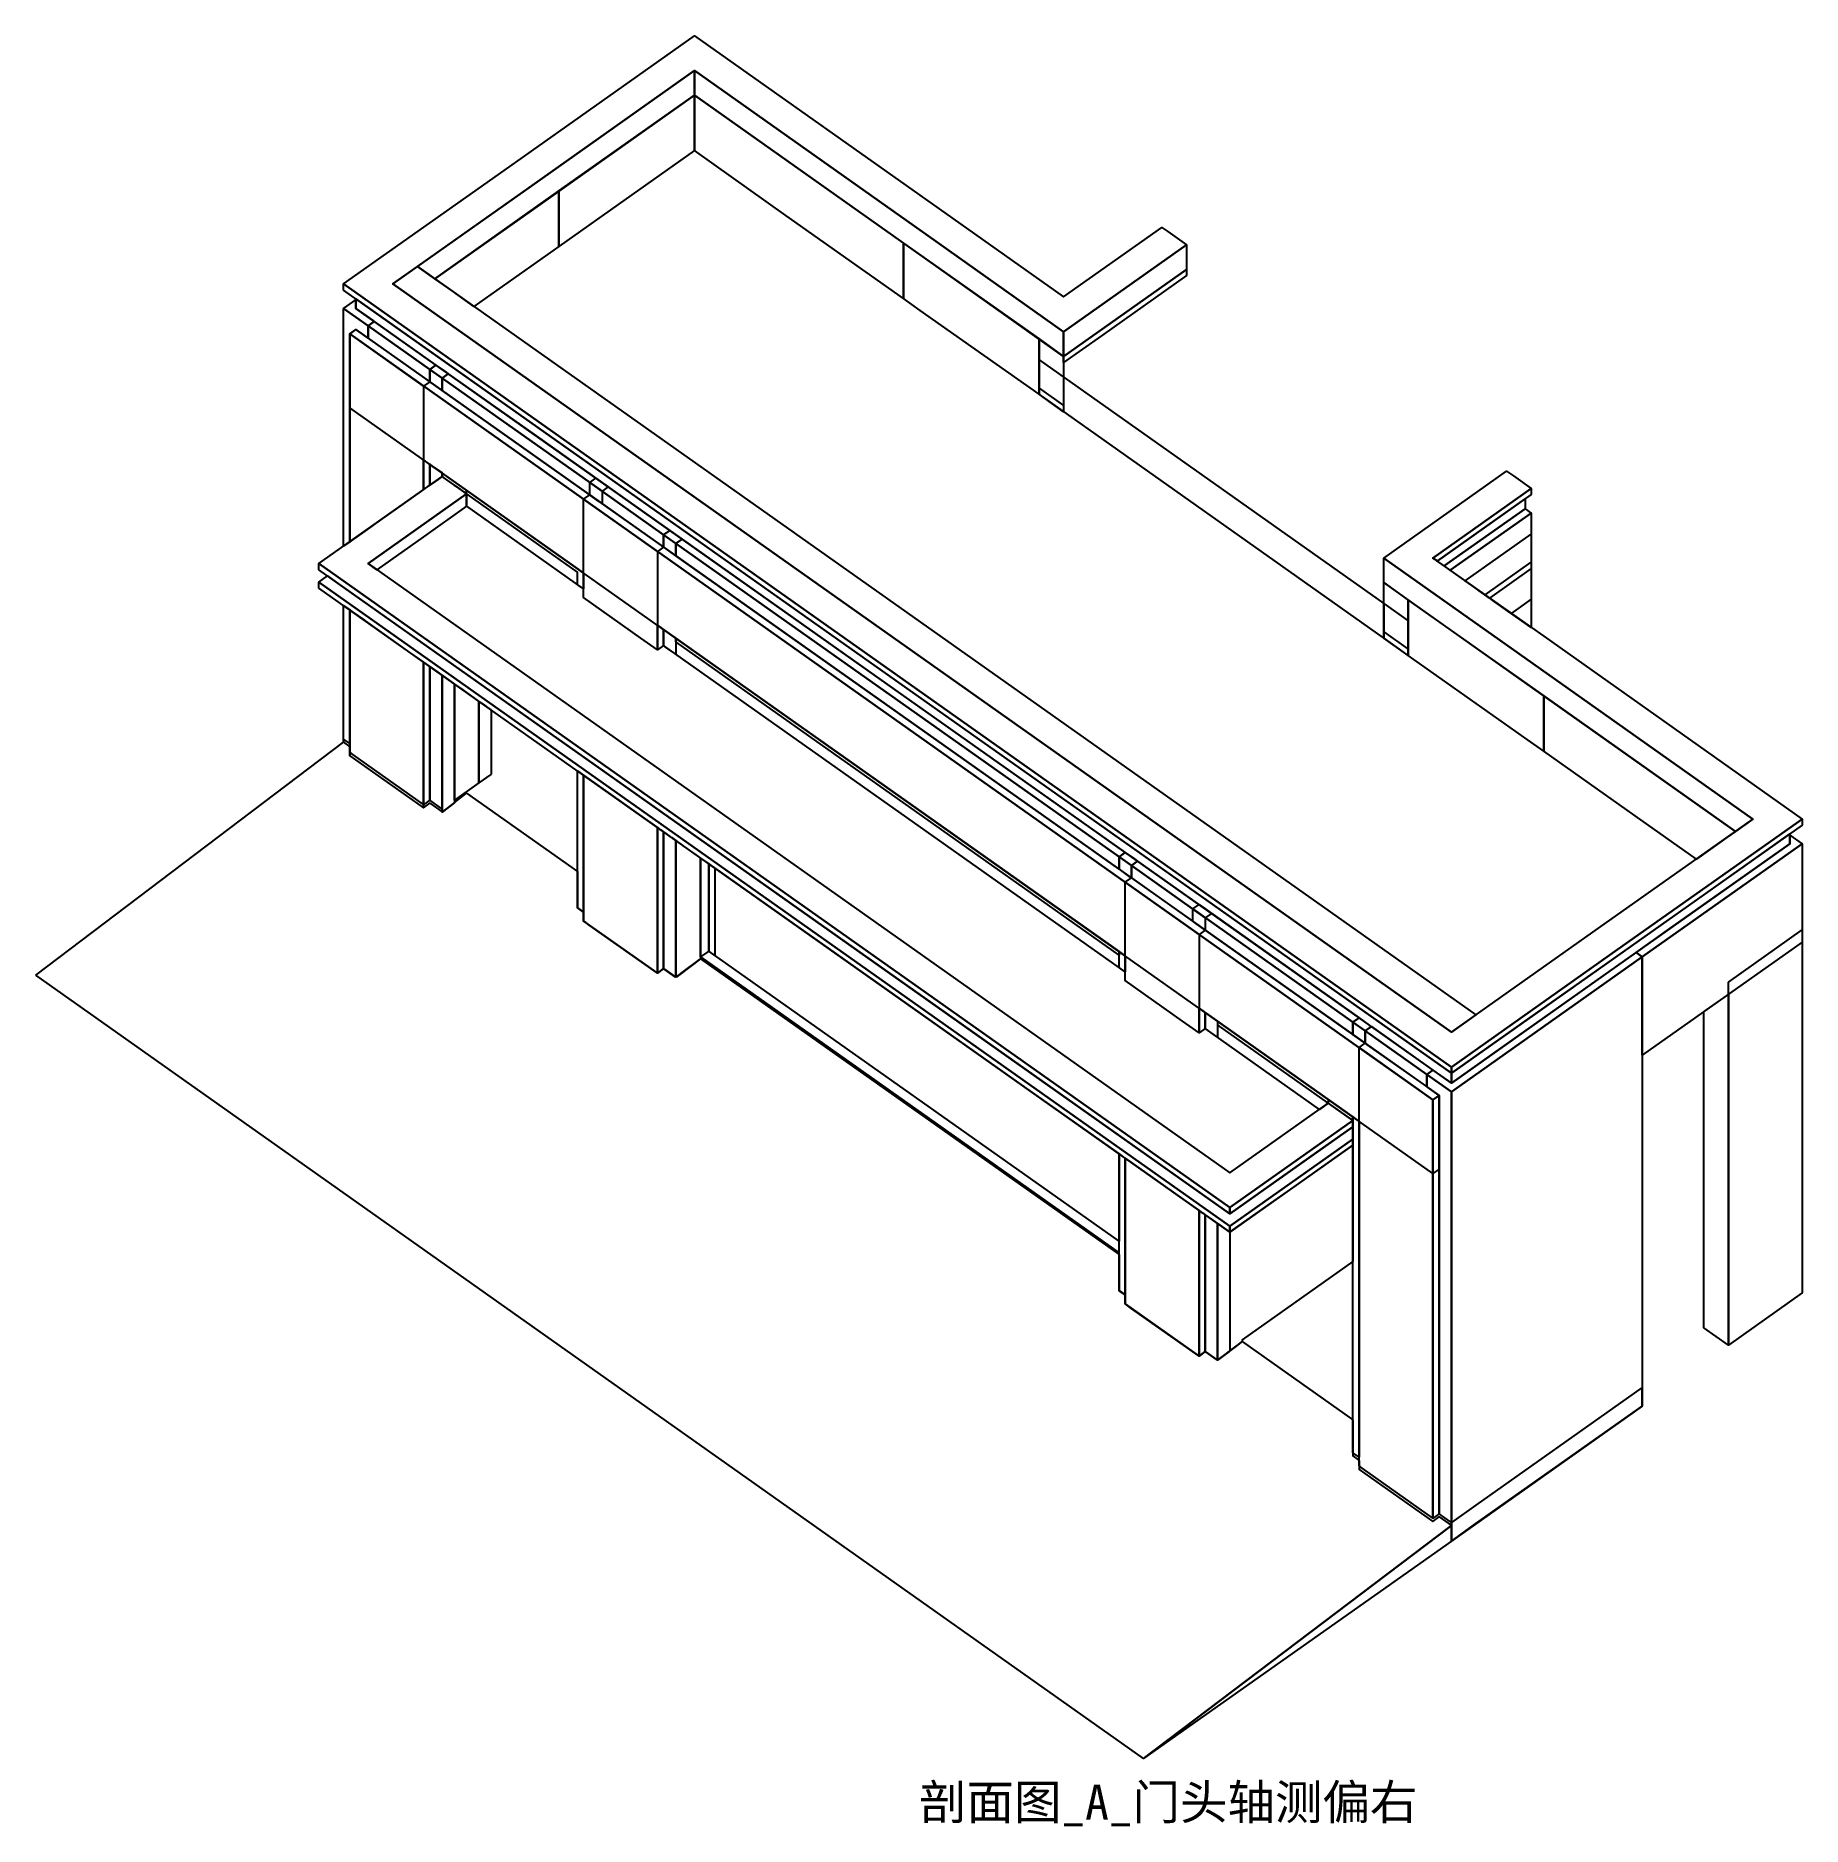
# Model space of a CAD drawing. Extents: x -38785 to -28638, y 2581 to 12867.
import ezdxf

# ---------------------------------------------------------------- set-up
doc = ezdxf.new("R2010")
doc.units = 0
doc.header["$LTSCALE"] = 1000
doc.header["$MEASUREMENT"] = 0
doc.layers.get('DEFPOINTS').update_dxf_attribs({"color": 8, "linetype": 'CONTINUOUS'})
doc.layers.add('AE-FLOR', color=151, linetype='CONTINUOUS')
doc.styles.get("Standard").update_dxf_attribs({"font": 'Stfangso_1.ttf', "width": 0.7})

msp = doc.modelspace()

# ---------------------------------------------------------------- texts
at = {"layer": 'DEFPOINTS'}
msp.add_text('剖面图_A_门头轴测偏右', height=200, dxfattribs=at).set_placement((-33711.3157, 2619.6316))

# ---------------------------------------------------------------- linework, layer by layer
at = {"layer": 'AE-FLOR', "linetype": 'Continuous'}
for points in [[(-37017.04, 11441.9928), (-36062.4458, 12116.9928), (-35001.7857, 12866.9928), (-33516.8614, 11816.9928), (-32880.4653, 11366.9928), (-32315.487, 11766.4928), (-32282.7425, 11743.3389), (-32174.0656, 11666.4928), (-32880.4653, 11166.9928), (-33658.2828, 11716.9928), (-35001.7857, 12666.9928), (-35921.0245, 12016.9928), (-36734.1973, 11441.9928), (-30653.079, 7141.9928), (-29839.9062, 7716.9928), (-28920.6673, 8366.9928), (-30264.1702, 9316.9928), (-31041.9877, 9866.9928), (-30335.588, 10366.4928), (-30296.89, 10339.1291), (-30194.1667, 10266.4928), (-30759.145, 9866.9928), (-30122.7489, 9416.9928), (-28637.8246, 8366.9928), (-29698.4848, 7616.9928), (-30653.079, 6941.9928)], [(-37017.04, 11441.9928), (-36062.4458, 12116.9928), (-35001.7857, 12866.9928), (-33516.8614, 11816.9928), (-32880.4653, 11366.9928), (-32315.487, 11766.4928), (-32282.7425, 11743.3389), (-32174.0656, 11666.4928), (-32880.4653, 11166.9928), (-33658.2828, 11716.9928), (-35001.7857, 12666.9928), (-35921.0245, 12016.9928), (-36734.1973, 11441.9928), (-30653.079, 7141.9928), (-29839.9062, 7716.9928), (-28920.6673, 8366.9928), (-30264.1702, 9316.9928), (-31041.9877, 9866.9928), (-30335.588, 10366.4928), (-30296.89, 10339.1291), (-30194.1667, 10266.4928), (-30759.145, 9866.9928), (-30122.7489, 9416.9928), (-28637.8246, 8366.9928), (-29698.4848, 7616.9928), (-30653.079, 6941.9928)], [(-37017.04, 11441.9928), (-36062.4458, 12116.9928), (-35001.7857, 12866.9928), (-33516.8614, 11816.9928), (-32880.4653, 11366.9928), (-32315.487, 11766.4928), (-32282.7425, 11743.3389), (-32174.0656, 11666.4928), (-32880.4653, 11166.9928), (-33658.2828, 11716.9928), (-35001.7857, 12666.9928), (-35921.0245, 12016.9928), (-36734.1973, 11441.9928), (-30653.079, 7141.9928), (-29839.9062, 7716.9928), (-28920.6673, 8366.9928), (-30264.1702, 9316.9928), (-31041.9877, 9866.9928), (-30335.588, 10366.4928), (-30296.89, 10339.1291), (-30194.1667, 10266.4928), (-30759.145, 9866.9928), (-30122.7489, 9416.9928), (-28637.8246, 8366.9928), (-29698.4848, 7616.9928), (-30653.079, 6941.9928)], [(-37017.04, 11441.9928), (-36062.4458, 12116.9928), (-35001.7857, 12866.9928), (-33516.8614, 11816.9928), (-32880.4653, 11366.9928), (-32315.487, 11766.4928), (-32282.7425, 11743.3389), (-32174.0656, 11666.4928), (-32880.4653, 11166.9928), (-33658.2828, 11716.9928), (-35001.7857, 12666.9928), (-35921.0245, 12016.9928), (-36734.1973, 11441.9928), (-30653.079, 7141.9928), (-29839.9062, 7716.9928), (-28920.6673, 8366.9928), (-30264.1702, 9316.9928), (-31041.9877, 9866.9928), (-30335.588, 10366.4928), (-30296.89, 10339.1291), (-30194.1667, 10266.4928), (-30759.145, 9866.9928), (-30122.7489, 9416.9928), (-28637.8246, 8366.9928), (-29698.4848, 7616.9928), (-30653.079, 6941.9928)], [(-37017.04, 11441.9928), (-36062.4458, 12116.9928), (-35001.7857, 12866.9928), (-33516.8614, 11816.9928), (-32880.4653, 11366.9928), (-32315.487, 11766.4928), (-32282.7425, 11743.3389), (-32174.0656, 11666.4928), (-32880.4653, 11166.9928), (-33658.2828, 11716.9928), (-35001.7857, 12666.9928), (-35921.0245, 12016.9928), (-36734.1973, 11441.9928), (-30653.079, 7141.9928), (-29839.9062, 7716.9928), (-28920.6673, 8366.9928), (-30264.1702, 9316.9928), (-31041.9877, 9866.9928), (-30335.588, 10366.4928), (-30296.89, 10339.1291), (-30194.1667, 10266.4928), (-30759.145, 9866.9928), (-30122.7489, 9416.9928), (-28637.8246, 8366.9928), (-29698.4848, 7616.9928), (-30653.079, 6941.9928)], [(-36519.2136, 11489.9763), (-36592.7759, 11541.9928), (-35921.0245, 12016.9928), (-35001.7857, 12666.9928), (-35001.7857, 12525.5714), (-35921.0245, 11875.5714), (-36492.7759, 11471.2821)], [(-36519.2136, 11489.9763), (-36592.7759, 11541.9928), (-35921.0245, 12016.9928), (-35001.7857, 12666.9928), (-35001.7857, 12525.5714), (-35921.0245, 11875.5714), (-36492.7759, 11471.2821)], [(-36519.2136, 11489.9763), (-36592.7759, 11541.9928), (-35921.0245, 12016.9928), (-35001.7857, 12666.9928), (-35001.7857, 12525.5714), (-35921.0245, 11875.5714), (-36492.7759, 11471.2821)], [(-36519.2136, 11489.9763), (-36592.7759, 11541.9928), (-35921.0245, 12016.9928), (-35001.7857, 12666.9928), (-35001.7857, 12525.5714), (-35921.0245, 11875.5714), (-36492.7759, 11471.2821)], [(-36519.2136, 11489.9763), (-36592.7759, 11541.9928), (-35921.0245, 12016.9928), (-35001.7857, 12666.9928), (-35001.7857, 12525.5714), (-35921.0245, 11875.5714), (-36492.7759, 11471.2821)], [(-33658.2828, 11575.5714), (-35001.7857, 12525.5714), (-35001.7857, 12666.9928), (-33658.2828, 11716.9928), (-32880.4653, 11166.9928), (-32880.4653, 11025.5714)], [(-33658.2828, 11575.5714), (-35001.7857, 12525.5714), (-35001.7857, 12666.9928), (-33658.2828, 11716.9928), (-32880.4653, 11166.9928), (-32880.4653, 11025.5714)], [(-33658.2828, 11575.5714), (-35001.7857, 12525.5714), (-35001.7857, 12666.9928), (-33658.2828, 11716.9928), (-32880.4653, 11166.9928), (-32880.4653, 11025.5714)], [(-33658.2828, 11575.5714), (-35001.7857, 12525.5714), (-35001.7857, 12666.9928), (-33658.2828, 11716.9928), (-32880.4653, 11166.9928), (-32880.4653, 11025.5714)], [(-33658.2828, 11575.5714), (-35001.7857, 12525.5714), (-35001.7857, 12666.9928), (-33658.2828, 11716.9928), (-32880.4653, 11166.9928), (-32880.4653, 11025.5714)], [(-35779.6014, 11975.5726), (-35001.7857, 12525.5714), (-35001.7854, 12525.5712), (-35779.6029, 11975.5712)], [(-35779.6029, 11975.5712), (-35001.7854, 12525.5712), (-35001.7854, 12207.3802), (-35439.298, 11898.0121), (-35779.6029, 11657.3802)], [(-35779.6029, 11975.5712), (-35001.7854, 12525.5712), (-35001.7854, 12207.3802), (-35439.298, 11898.0121), (-35779.6029, 11657.3802)], [(-35779.6029, 11975.5712), (-35001.7854, 12525.5712), (-35001.7854, 12207.3802), (-35439.298, 11898.0121), (-35779.6029, 11657.3802)], [(-35779.6029, 11975.5712), (-35001.7854, 12525.5712), (-35001.7854, 12207.3802), (-35439.298, 11898.0121), (-35779.6029, 11657.3802)], [(-35779.6029, 11975.5712), (-35001.7854, 12525.5712), (-35001.7854, 12207.3802), (-35439.298, 11898.0121), (-35779.6029, 11657.3802)], [(-34475.8597, 11835.4946), (-35001.7854, 12207.3802), (-35001.7854, 12525.5712), (-33799.7039, 11675.5712), (-33799.7039, 11357.3802)], [(-34475.8597, 11835.4946), (-35001.7854, 12207.3802), (-35001.7854, 12525.5712), (-33799.7039, 11675.5712), (-33799.7039, 11357.3802)], [(-34475.8597, 11835.4946), (-35001.7854, 12207.3802), (-35001.7854, 12525.5712), (-33799.7039, 11675.5712), (-33799.7039, 11357.3802)], [(-34475.8597, 11835.4946), (-35001.7854, 12207.3802), (-35001.7854, 12525.5712), (-33799.7039, 11675.5712), (-33799.7039, 11357.3802)], [(-34475.8597, 11835.4946), (-35001.7854, 12207.3802), (-35001.7854, 12525.5712), (-33799.7039, 11675.5712), (-33799.7039, 11357.3802)], [(-36492.7759, 11471.2821), (-35779.6031, 11975.5714), (-35779.6029, 11975.5712), (-36492.7757, 11471.2819)], [(-36393.8828, 11401.3541), (-36492.7757, 11471.2819), (-35779.6029, 11975.5712), (-35779.6029, 11657.3802), (-36267.7807, 11312.1864)], [(-33703.8107, 11289.5735), (-33799.7039, 11357.3802), (-33799.7039, 11675.5712), (-33021.8864, 11125.5712), (-33021.8864, 10807.3802)], [(-32880.4653, 11166.9928), (-32174.0656, 11666.4928), (-32174.0656, 11525.0714), (-32880.4653, 11025.5714)], [(-32880.4653, 11166.9928), (-32174.0656, 11666.4928), (-32174.0656, 11525.0714), (-32880.4653, 11025.5714)], [(-32880.4653, 11166.9928), (-32174.0656, 11666.4928), (-32174.0656, 11525.0714), (-32880.4653, 11025.5714)], [(-32880.4653, 11166.9928), (-32174.0656, 11666.4928), (-32174.0656, 11525.0714), (-32880.4653, 11025.5714)], [(-32880.4653, 11166.9928), (-32174.0656, 11666.4928), (-32174.0656, 11525.0714), (-32880.4653, 11025.5714)], [(-36734.1974, 11441.9929), (-36592.7761, 11541.9929), (-30511.6577, 7241.9929), (-30653.0791, 7141.9929)], [(-36734.1974, 11441.9929), (-36592.7761, 11541.9929), (-30511.6577, 7241.9929), (-30653.0791, 7141.9929)], [(-36734.1974, 11441.9929), (-36592.7761, 11541.9929), (-30511.6577, 7241.9929), (-30653.0791, 7141.9929)], [(-36734.1974, 11441.9929), (-36592.7761, 11541.9929), (-30511.6577, 7241.9929), (-30653.0791, 7141.9929)], [(-36734.1974, 11441.9929), (-36592.7761, 11541.9929), (-30511.6577, 7241.9929), (-30653.0791, 7141.9929)], [(-32880.4645, 11025.572), (-32174.0656, 11525.0714), (-32174.0655, 11525.0713), (-32880.4652, 11025.5713)], [(-32880.4652, 11025.5713), (-32174.0655, 11525.0713), (-32174.0655, 11489.723), (-32662.5877, 11144.2857), (-32880.4652, 10990.223)], [(-37017.04, 11406.6374), (-37017.04, 11441.9928), (-30653.079, 6941.9928), (-30653.079, 6906.6374)], [(-37017.04, 11406.6374), (-37017.04, 11441.9928), (-30653.079, 6941.9928), (-30653.079, 6906.6374)], [(-37017.04, 11406.6374), (-37017.04, 11441.9928), (-30653.079, 6941.9928), (-30653.079, 6906.6374)], [(-37017.04, 11406.6374), (-37017.04, 11441.9928), (-30653.079, 6941.9928), (-30653.079, 6906.6374)], [(-37017.04, 11406.6374), (-37017.04, 11441.9928), (-30653.079, 6941.9928), (-30653.079, 6906.6374)], [(-37017.0397, 11300.5712), (-36946.3293, 11350.571), (-36946.3293, 11300.5714), (-36844.825, 11228.797), (-36840.263, 11225.5712), (-36875.6184, 11200.5712)], [(-36946.3293, 11300.5714), (-36946.3293, 11356.6374), (-33619.7456, 9004.3875), (-30653.079, 6906.6374), (-30653.079, 6850.5714)], [(-36946.3293, 11300.5714), (-36946.3293, 11356.6374), (-33619.7456, 9004.3875), (-30653.079, 6906.6374), (-30653.079, 6850.5714)], [(-36946.3293, 11300.5714), (-36946.3293, 11356.6374), (-33619.7456, 9004.3875), (-30653.079, 6906.6374), (-30653.079, 6850.5714)], [(-36946.3293, 11300.5714), (-36946.3293, 11356.6374), (-33619.7456, 9004.3875), (-30653.079, 6906.6374), (-30653.079, 6850.5714)], [(-36946.3293, 11300.5714), (-36946.3293, 11356.6374), (-33619.7456, 9004.3875), (-30653.079, 6906.6374), (-30653.079, 6850.5714)], [(-37017.0397, 11300.5712), (-36875.6184, 11200.5712), (-36875.6184, 11129.8605), (-36875.7844, 11129.978), (-36946.3292, 11179.8607), (-36981.6846, 11154.8607), (-36981.6846, 9959.8859), (-37017.0396, 9934.8862), (-37017.0397, 9934.8861)], [(-36875.6185, 11200.5713), (-36840.2631, 11225.5713), (-36486.7098, 10975.5713), (-36522.0652, 10950.5713)], [(-36981.6846, 11154.8607), (-36946.3292, 11179.8607), (-30723.7894, 6779.8606), (-30759.1448, 6754.8606)], [(-36981.6846, 11154.8607), (-36946.3292, 11179.8607), (-36522.0652, 10879.8607), (-36557.4205, 10854.8607)], [(-36981.6846, 11154.8607), (-36946.3292, 11179.8607), (-30723.7894, 6779.8606), (-30759.1448, 6754.8606)], [(-36981.6846, 11154.8607), (-36946.3292, 11179.8607), (-36522.0652, 10879.8607), (-36557.4205, 10854.8607)], [(-36981.6846, 11154.8607), (-36946.3292, 11179.8607), (-30723.7894, 6779.8606), (-30759.1448, 6754.8606)], [(-36981.6846, 11154.8607), (-36946.3292, 11179.8607), (-36522.0652, 10879.8607), (-36557.4205, 10854.8607)], [(-36981.6846, 11154.8607), (-36946.3292, 11179.8607), (-30723.7894, 6779.8606), (-30759.1448, 6754.8606)], [(-36981.6846, 11154.8607), (-36946.3292, 11179.8607), (-36522.0652, 10879.8607), (-36557.4205, 10854.8607)], [(-36981.6846, 11154.8607), (-36946.3292, 11179.8607), (-30723.7894, 6779.8606), (-30759.1448, 6754.8606)], [(-36981.6846, 11154.8607), (-36946.3292, 11179.8607), (-36522.0652, 10879.8607), (-36557.4205, 10854.8607)], [(-36981.6846, 10730.5966), (-36981.6846, 11154.8607), (-30759.1448, 6754.8606), (-30759.1448, 6330.5965)], [(-36981.6846, 11154.8607), (-36557.4205, 10854.8607), (-36557.4205, 10259.8859), (-36689.5651, 10166.4456), (-36792.5372, 10093.6333), (-36895.2083, 10021.0338), (-36972.8666, 9966.1211), (-36981.6844, 9959.886), (-36981.6846, 9959.8859)], [(-36981.6846, 10730.5966), (-36981.6846, 11154.8607), (-30759.1448, 6754.8606), (-30759.1448, 6330.5965)], [(-36981.6846, 11154.8607), (-36557.4205, 10854.8607), (-36557.4205, 10259.8859), (-36689.5651, 10166.4456), (-36792.5372, 10093.6333), (-36895.2083, 10021.0338), (-36972.8666, 9966.1211), (-36981.6844, 9959.886), (-36981.6846, 9959.8859)], [(-36981.6846, 10730.5966), (-36981.6846, 11154.8607), (-30759.1448, 6754.8606), (-30759.1448, 6330.5965)], [(-36981.6846, 11154.8607), (-36557.4205, 10854.8607), (-36557.4205, 10259.8859), (-36689.5651, 10166.4456), (-36792.5372, 10093.6333), (-36895.2083, 10021.0338), (-36972.8666, 9966.1211), (-36981.6844, 9959.886), (-36981.6846, 9959.8859)], [(-36981.6846, 10730.5966), (-36981.6846, 11154.8607), (-30759.1448, 6754.8606), (-30759.1448, 6330.5965)], [(-36981.6846, 11154.8607), (-36557.4205, 10854.8607), (-36557.4205, 10259.8859), (-36689.5651, 10166.4456), (-36792.5372, 10093.6333), (-36895.2083, 10021.0338), (-36972.8666, 9966.1211), (-36981.6844, 9959.886), (-36981.6846, 9959.8859)], [(-36981.6846, 10730.5966), (-36981.6846, 11154.8607), (-30759.1448, 6754.8606), (-30759.1448, 6330.5965)], [(-36981.6846, 11154.8607), (-36557.4205, 10854.8607), (-36557.4205, 10259.8859), (-36689.5651, 10166.4456), (-36792.5372, 10093.6333), (-36895.2083, 10021.0338), (-36972.8666, 9966.1211), (-36981.6844, 9959.886), (-36981.6846, 9959.8859)], [(-36531.7515, 10886.71), (-36863.7788, 11121.4887), (-36875.6185, 11129.8606), (-36875.6185, 11200.5713), (-36522.0652, 10950.5713), (-36522.0652, 10879.8607)], [(-32930.9748, 10743.096), (-33021.8865, 10807.3803), (-33021.8865, 11125.5713), (-32880.4652, 11025.5713), (-32880.4652, 10707.3803)], [(-36522.0652, 10950.5713), (-36486.7098, 10975.5713), (-36427.7842, 10933.9047), (-36415.9991, 10925.5713), (-36451.3545, 10900.5713)], [(-36516.0871, 10875.6335), (-36520.1279, 10878.4908), (-36522.0652, 10879.8607), (-36522.0652, 10950.5713), (-36451.3545, 10900.5713), (-36451.3545, 10829.8607)], [(-36451.3545, 10900.5713), (-36415.9991, 10925.5713), (-35956.3797, 10600.5713), (-35496.7603, 10275.5713), (-35532.1156, 10250.5713)], [(-31042.0583, 9407.4303), (-33021.8865, 10807.3803), (-33021.8865, 11005.3632), (-31041.9876, 9605.3632), (-31041.9876, 9407.3803)], [(-35547.278, 10190.582), (-35549.7933, 10192.3606), (-35646.9321, 10261.0481), (-36451.2661, 10829.7982), (-36451.2946, 10829.8183), (-36451.3351, 10829.847), (-36451.3545, 10829.8607), (-36451.3545, 10900.5713), (-35532.1156, 10250.5713), (-35532.1156, 10179.8606)], [(-33019.7113, 10805.8422), (-33021.8865, 10807.3803), (-33021.8865, 10842.7286), (-32880.4652, 10742.7286), (-32880.4652, 10707.3803)], [(-36557.4205, 10430.5966), (-36545.6222, 10422.2539), (-36528.6145, 10410.2277), (-36522.0652, 10405.5966), (-36522.0652, 10284.8859), (-36530.4451, 10278.9604), (-36541.501, 10271.1427), (-36557.4205, 10259.8859)], [(-36557.4205, 10430.5966), (-36545.6222, 10422.2539), (-36528.6145, 10410.2277), (-36522.0652, 10405.5966), (-36522.0652, 10284.8859), (-36530.4451, 10278.9604), (-36541.501, 10271.1427), (-36557.4205, 10259.8859)], [(-36557.4205, 10430.5966), (-36545.6222, 10422.2539), (-36528.6145, 10410.2277), (-36522.0652, 10405.5966), (-36522.0652, 10284.8859), (-36530.4451, 10278.9604), (-36541.501, 10271.1427), (-36557.4205, 10259.8859)], [(-36557.4205, 10430.5966), (-36545.6222, 10422.2539), (-36528.6145, 10410.2277), (-36522.0652, 10405.5966), (-36522.0652, 10284.8859), (-36530.4451, 10278.9604), (-36541.501, 10271.1427), (-36557.4205, 10259.8859)], [(-36557.4205, 10430.5966), (-36545.6222, 10422.2539), (-36528.6145, 10410.2277), (-36522.0652, 10405.5966), (-36522.0652, 10284.8859), (-36530.4451, 10278.9604), (-36541.501, 10271.1427), (-36557.4205, 10259.8859)], [(-36522.0652, 10405.5966), (-36507.1343, 10395.0389), (-36475.9914, 10373.0176), (-36451.3545, 10355.5966), (-36451.3545, 10334.8859), (-36471.7964, 10320.4313), (-36504.5075, 10297.3011), (-36522.0652, 10284.8859)], [(-37158.4618, 9834.8856), (-36451.3545, 10334.8859), (-36444.2835, 10329.886), (-36380.6438, 10284.8859), (-36372.7871, 10279.3304), (-36309.9331, 10234.8859), (-36875.6191, 9834.8856), (-31925.8704, 6334.8862), (-31360.1855, 6734.8858), (-31353.1144, 6729.8858), (-31289.4748, 6684.8858), (-31283.0466, 6680.3403), (-31218.7642, 6634.8858), (-31925.8715, 6134.8855)], [(-37158.4618, 9834.8856), (-36451.3545, 10334.8859), (-36444.2835, 10329.886), (-36380.6438, 10284.8859), (-36372.7871, 10279.3304), (-36309.9331, 10234.8859), (-36875.6191, 9834.8856), (-31925.8704, 6334.8862), (-31360.1855, 6734.8858), (-31353.1144, 6729.8858), (-31289.4748, 6684.8858), (-31283.0466, 6680.3403), (-31218.7642, 6634.8858), (-31925.8715, 6134.8855)], [(-37158.4618, 9834.8856), (-36451.3545, 10334.8859), (-36444.2835, 10329.886), (-36380.6438, 10284.8859), (-36372.7871, 10279.3304), (-36309.9331, 10234.8859), (-36875.6191, 9834.8856), (-31925.8704, 6334.8862), (-31360.1855, 6734.8858), (-31353.1144, 6729.8858), (-31289.4748, 6684.8858), (-31283.0466, 6680.3403), (-31218.7642, 6634.8858), (-31925.8715, 6134.8855)], [(-37158.4618, 9834.8856), (-36451.3545, 10334.8859), (-36444.2835, 10329.886), (-36380.6438, 10284.8859), (-36372.7871, 10279.3304), (-36309.9331, 10234.8859), (-36875.6191, 9834.8856), (-31925.8704, 6334.8862), (-31360.1855, 6734.8858), (-31353.1144, 6729.8858), (-31289.4748, 6684.8858), (-31283.0466, 6680.3403), (-31218.7642, 6634.8858), (-31925.8715, 6134.8855)], [(-37158.4618, 9834.8856), (-36451.3545, 10334.8859), (-36444.2835, 10329.886), (-36380.6438, 10284.8859), (-36372.7871, 10279.3304), (-36309.9331, 10234.8859), (-36875.6191, 9834.8856), (-31925.8704, 6334.8862), (-31360.1855, 6734.8858), (-31353.1144, 6729.8858), (-31289.4748, 6684.8858), (-31283.0466, 6680.3403), (-31218.7642, 6634.8858), (-31925.8715, 6134.8855)], [(-35668.5754, 9710.6739), (-35673.537, 9714.1823), (-35673.537, 9784.8859), (-36450.6474, 10334.3859), (-36450.8757, 10334.5473), (-36451.1995, 10334.7763), (-36451.3545, 10334.8859), (-36451.3545, 10355.5966), (-36451.2052, 10355.491), (-36450.8932, 10355.2704), (-36450.6733, 10355.1149), (-36417.0184, 10331.3173), (-35668.3594, 9801.9354), (-35648.9736, 9788.2276), (-35638.1817, 9780.5966), (-35638.1817, 9689.1823)], [(-35602.8263, 10300.5713), (-35567.4709, 10325.5713), (-35143.2069, 10025.5713), (-35178.5623, 10000.5713)], [(-35190.1859, 9938.0798), (-35567.309, 10204.7461), (-35602.8263, 10229.8606), (-35602.8263, 10300.5713), (-35178.5623, 10000.5713), (-35178.5623, 9929.8607)], [(-36875.6191, 9834.8856), (-36309.9332, 10234.8859), (-36309.9332, 10164.1824), (-36557.3892, 9989.2044), (-36825.624, 9799.5337)], [(-36875.6191, 9834.8856), (-36309.9332, 10234.8859), (-36309.9332, 10164.1824), (-36557.3892, 9989.2044), (-36825.624, 9799.5337)], [(-36875.6191, 9834.8856), (-36309.9332, 10234.8859), (-36309.9332, 10164.1824), (-36557.3892, 9989.2044), (-36825.624, 9799.5337)], [(-36875.6191, 9834.8856), (-36309.9332, 10234.8859), (-36309.9332, 10164.1824), (-36557.3892, 9989.2044), (-36825.624, 9799.5337)], [(-36875.6191, 9834.8856), (-36309.9332, 10234.8859), (-36309.9332, 10164.1824), (-36557.3892, 9989.2044), (-36825.624, 9799.5337)], [(-36309.6857, 10164.0074), (-36309.9331, 10164.1825), (-36309.9332, 10255.5966), (-36309.8457, 10255.5348), (-35638.1817, 9780.5966), (-35638.1817, 9689.1826)], [(-36309.6857, 10164.0074), (-36309.9331, 10164.1825), (-36309.9332, 10255.5966), (-36309.8457, 10255.5348), (-35638.1817, 9780.5966), (-35638.1817, 9689.1826)], [(-36309.6857, 10164.0074), (-36309.9331, 10164.1825), (-36309.9332, 10255.5966), (-36309.8457, 10255.5348), (-35638.1817, 9780.5966), (-35638.1817, 9689.1826)], [(-36309.6857, 10164.0074), (-36309.9331, 10164.1825), (-36309.9332, 10255.5966), (-36309.8457, 10255.5348), (-35638.1817, 9780.5966), (-35638.1817, 9689.1826)], [(-36309.6857, 10164.0074), (-36309.9331, 10164.1825), (-36309.9332, 10255.5966), (-36309.8457, 10255.5348), (-35638.1817, 9780.5966), (-35638.1817, 9689.1826)], [(-35638.1817, 10204.8607), (-35602.8264, 10229.8607), (-35178.5623, 9929.8607), (-35213.9176, 9904.8607)], [(-35638.1817, 10204.8607), (-35602.8264, 10229.8607), (-35178.5623, 9929.8607), (-35213.9176, 9904.8607)], [(-35638.1817, 10204.8607), (-35602.8264, 10229.8607), (-35178.5623, 9929.8607), (-35213.9176, 9904.8607)], [(-35638.1817, 10204.8607), (-35602.8264, 10229.8607), (-35178.5623, 9929.8607), (-35213.9176, 9904.8607)], [(-35638.1817, 10204.8607), (-35602.8264, 10229.8607), (-35178.5623, 9929.8607), (-35213.9176, 9904.8607)], [(-35309.5252, 9406.7871), (-35638.1817, 9639.1823), (-35638.1817, 10204.8607), (-35213.9176, 9904.8607), (-35213.9176, 9339.1823)], [(-35309.5252, 9406.7871), (-35638.1817, 9639.1823), (-35638.1817, 10204.8607), (-35213.9176, 9904.8607), (-35213.9176, 9339.1823)], [(-35309.5252, 9406.7871), (-35638.1817, 9639.1823), (-35638.1817, 10204.8607), (-35213.9176, 9904.8607), (-35213.9176, 9339.1823)], [(-35309.5252, 9406.7871), (-35638.1817, 9639.1823), (-35638.1817, 10204.8607), (-35213.9176, 9904.8607), (-35213.9176, 9339.1823)], [(-35309.5252, 9406.7871), (-35638.1817, 9639.1823), (-35638.1817, 10204.8607), (-35213.9176, 9904.8607), (-35213.9176, 9339.1823)], [(-30734.9235, 9849.8656), (-30759.145, 9866.9928), (-30194.1667, 10266.4928), (-30194.1667, 10231.1374), (-30734.145, 9849.3151)], [(-30734.9235, 9849.8656), (-30759.145, 9866.9928), (-30194.1667, 10266.4928), (-30194.1667, 10231.1374), (-30734.145, 9849.3151)], [(-30734.9235, 9849.8656), (-30759.145, 9866.9928), (-30194.1667, 10266.4928), (-30194.1667, 10231.1374), (-30734.145, 9849.3151)], [(-30734.9235, 9849.8656), (-30759.145, 9866.9928), (-30194.1667, 10266.4928), (-30194.1667, 10231.1374), (-30734.145, 9849.3151)], [(-30734.9235, 9849.8656), (-30759.145, 9866.9928), (-30194.1667, 10266.4928), (-30194.1667, 10231.1374), (-30734.145, 9849.3151)], [(-30705.9301, 9829.3642), (-30734.145, 9849.3151), (-30400.0162, 10085.5798), (-30229.522, 10206.1374), (-30229.522, 10150.0714), (-30694.5003, 9821.2821)], [(-30705.9301, 9829.3642), (-30734.145, 9849.3151), (-30400.0162, 10085.5798), (-30229.522, 10206.1374), (-30229.522, 10150.0714), (-30694.5003, 9821.2821)], [(-30705.9301, 9829.3642), (-30734.145, 9849.3151), (-30400.0162, 10085.5798), (-30229.522, 10206.1374), (-30229.522, 10150.0714), (-30694.5003, 9821.2821)], [(-30705.9301, 9829.3642), (-30734.145, 9849.3151), (-30400.0162, 10085.5798), (-30229.522, 10206.1374), (-30229.522, 10150.0714), (-30694.5003, 9821.2821)], [(-30705.9301, 9829.3642), (-30734.145, 9849.3151), (-30400.0162, 10085.5798), (-30229.522, 10206.1374), (-30229.522, 10150.0714), (-30694.5003, 9821.2821)], [(-30694.5003, 9821.2821), (-30229.522, 10150.0714), (-30194.1665, 10125.0713), (-30659.1448, 9796.282)], [(-30328.3444, 9562.3708), (-30472.2327, 9664.1152), (-30627.8599, 9774.1602), (-30659.1448, 9796.282), (-30194.1665, 10125.0713), (-30194.1665, 9630.0966), (-30309.1448, 9548.7946)], [(-35178.5615, 10000.5719), (-35143.2069, 10025.5713), (-35090.1736, 9988.0711), (-35072.4962, 9975.5713), (-35107.8508, 9950.5719)], [(-35113.7705, 9884.0459), (-35176.6242, 9928.4902), (-35178.5615, 9929.8601), (-35178.5615, 10000.5719), (-35107.8508, 9950.5719), (-35107.8508, 9879.8601)], [(-30434.147, 9637.1845), (-30493.4616, 9679.1262), (-30515.4992, 9694.7091), (-30574.1448, 9736.1779), (-30194.1665, 10004.8632), (-30194.1665, 9806.8733), (-30434.1448, 9637.183)], [(-35107.8515, 9950.5713), (-35072.4961, 9975.5713), (-33799.7039, 9075.5713), (-32526.9117, 8175.5713), (-32562.2671, 8150.5713)], [(-35107.8515, 9950.5713), (-35072.4961, 9975.5713), (-33799.7039, 9075.5713), (-32526.9117, 8175.5713), (-32562.2671, 8150.5713)], [(-35107.8515, 9950.5713), (-35072.4961, 9975.5713), (-33799.7039, 9075.5713), (-32526.9117, 8175.5713), (-32562.2671, 8150.5713)], [(-35107.8515, 9950.5713), (-35072.4961, 9975.5713), (-33799.7039, 9075.5713), (-32526.9117, 8175.5713), (-32562.2671, 8150.5713)], [(-35107.8515, 9950.5713), (-35072.4961, 9975.5713), (-33799.7039, 9075.5713), (-32526.9117, 8175.5713), (-32562.2671, 8150.5713)], [(-32880.4651, 8304.8606), (-35107.8515, 9879.8606), (-35107.8515, 9950.5713), (-32562.2671, 8150.5713), (-32562.2671, 8079.8606)], [(-32880.4651, 8304.8606), (-35107.8515, 9879.8606), (-35107.8515, 9950.5713), (-32562.2671, 8150.5713), (-32562.2671, 8079.8606)], [(-32880.4651, 8304.8606), (-35107.8515, 9879.8606), (-35107.8515, 9950.5713), (-32562.2671, 8150.5713), (-32562.2671, 8079.8606)], [(-32880.4651, 8304.8606), (-35107.8515, 9879.8606), (-35107.8515, 9950.5713), (-32562.2671, 8150.5713), (-32562.2671, 8079.8606)], [(-32880.4651, 8304.8606), (-35107.8515, 9879.8606), (-35107.8515, 9950.5713), (-32562.2671, 8150.5713), (-32562.2671, 8079.8606)], [(-37158.4618, 9799.5302), (-37158.4618, 9834.8856), (-31925.8715, 6134.8855), (-31925.8715, 6099.5301)], [(-37158.4618, 9799.5302), (-37158.4618, 9834.8856), (-31925.8715, 6134.8855), (-31925.8715, 6099.5301)], [(-37158.4618, 9799.5302), (-37158.4618, 9834.8856), (-31925.8715, 6134.8855), (-31925.8715, 6099.5301)], [(-37158.4618, 9799.5302), (-37158.4618, 9834.8856), (-31925.8715, 6134.8855), (-31925.8715, 6099.5301)], [(-37158.4618, 9799.5302), (-37158.4618, 9834.8856), (-31925.8715, 6134.8855), (-31925.8715, 6099.5301)], [(-30264.1702, 9175.5714), (-31041.9877, 9725.5714), (-31041.9877, 9866.9928), (-30264.1702, 9316.9928), (-28920.6673, 8366.9928), (-29020.6673, 8296.2821)], [(-30264.1702, 9175.5714), (-31041.9877, 9725.5714), (-31041.9877, 9866.9928), (-30264.1702, 9316.9928), (-28920.6673, 8366.9928), (-29020.6673, 8296.2821)], [(-30264.1702, 9175.5714), (-31041.9877, 9725.5714), (-31041.9877, 9866.9928), (-30264.1702, 9316.9928), (-28920.6673, 8366.9928), (-29020.6673, 8296.2821)], [(-30264.1702, 9175.5714), (-31041.9877, 9725.5714), (-31041.9877, 9866.9928), (-30264.1702, 9316.9928), (-28920.6673, 8366.9928), (-29020.6673, 8296.2821)], [(-30264.1702, 9175.5714), (-31041.9877, 9725.5714), (-31041.9877, 9866.9928), (-30264.1702, 9316.9928), (-28920.6673, 8366.9928), (-29020.6673, 8296.2821)], [(-30406.94, 9617.9462), (-30447.9187, 9646.9225), (-30449.4244, 9647.9873), (-30459.1448, 9654.8606), (-30194.1665, 9842.2286), (-30194.1665, 9467.4927)], [(-37158.4618, 9728.8195), (-37108.4618, 9764.1749), (-37058.4618, 9728.8195), (-33458.4617, 7183.2351), (-31925.8715, 6099.5301), (-31425.8707, 6453.084), (-31218.7642, 6599.5305), (-31218.7642, 6528.8198), (-31925.8715, 6028.8194)], [(-37158.4618, 9728.8195), (-37108.4618, 9764.1749), (-37058.4618, 9728.8195), (-33458.4617, 7183.2351), (-31925.8715, 6099.5301), (-31425.8707, 6453.084), (-31218.7642, 6599.5305), (-31218.7642, 6528.8198), (-31925.8715, 6028.8194)], [(-37158.4618, 9728.8195), (-37108.4618, 9764.1749), (-37058.4618, 9728.8195), (-33458.4617, 7183.2351), (-31925.8715, 6099.5301), (-31425.8707, 6453.084), (-31218.7642, 6599.5305), (-31218.7642, 6528.8198), (-31925.8715, 6028.8194)], [(-37158.4618, 9728.8195), (-37108.4618, 9764.1749), (-37058.4618, 9728.8195), (-33458.4617, 7183.2351), (-31925.8715, 6099.5301), (-31425.8707, 6453.084), (-31218.7642, 6599.5305), (-31218.7642, 6528.8198), (-31925.8715, 6028.8194)], [(-37158.4618, 9728.8195), (-37108.4618, 9764.1749), (-37058.4618, 9728.8195), (-33458.4617, 7183.2351), (-31925.8715, 6099.5301), (-31425.8707, 6453.084), (-31218.7642, 6599.5305), (-31218.7642, 6528.8198), (-31925.8715, 6028.8194)], [(-37158.4618, 9693.4642), (-37158.4618, 9728.8195), (-31925.8715, 6028.8194), (-31925.8715, 5993.4641)], [(-37158.4618, 9693.4642), (-37158.4618, 9728.8195), (-31925.8715, 6028.8194), (-31925.8715, 5993.4641)], [(-37158.4618, 9693.4642), (-37158.4618, 9728.8195), (-31925.8715, 6028.8194), (-31925.8715, 5993.4641)], [(-37158.4618, 9693.4642), (-37158.4618, 9728.8195), (-31925.8715, 6028.8194), (-31925.8715, 5993.4641)], [(-37158.4618, 9693.4642), (-37158.4618, 9728.8195), (-31925.8715, 6028.8194), (-31925.8715, 5993.4641)], [(-30951.0758, 9343.096), (-31041.9875, 9407.3803), (-31041.9876, 9725.5713), (-30900.5662, 9625.5713), (-30900.5662, 9307.3803)], [(-37017.0395, 8825.7044), (-37017.0395, 8808.0204), (-37017.0397, 8808.0202), (-37017.0397, 9593.4637), (-37017.0395, 9593.4636), (-36981.6846, 9568.4638), (-36981.6846, 8800.7047)], [(-36981.6846, 8731.2522), (-36981.6846, 9568.4638), (-36981.6844, 9568.4637), (-36981.6844, 8731.252)], [(-36981.6846, 8731.2522), (-36981.6846, 9568.4638), (-36981.6844, 9568.4637), (-36981.6844, 8731.252)], [(-36981.6846, 8731.2522), (-36981.6846, 9568.4638), (-36981.6844, 9568.4637), (-36981.6844, 8731.252)], [(-36981.6846, 8731.2522), (-36981.6846, 9568.4638), (-36981.6844, 9568.4637), (-36981.6844, 8731.252)], [(-36981.6846, 8731.2522), (-36981.6846, 9568.4638), (-36981.6844, 9568.4637), (-36981.6844, 8731.252)], [(-36963.7567, 8738.0278), (-36981.6843, 8750.7045), (-36981.6844, 9568.4637), (-36969.8548, 9560.0989), (-36897.5396, 9508.9643), (-36892.9386, 9505.7109), (-36825.5439, 9458.0557), (-36637.2699, 9324.9259), (-36557.4205, 9268.4638), (-36557.4205, 8450.7047)], [(-36963.7567, 8738.0278), (-36981.6843, 8750.7045), (-36981.6844, 9568.4637), (-36969.8548, 9560.0989), (-36897.5396, 9508.9643), (-36892.9386, 9505.7109), (-36825.5439, 9458.0557), (-36637.2699, 9324.9259), (-36557.4205, 9268.4638), (-36557.4205, 8450.7047)], [(-36963.7567, 8738.0278), (-36981.6843, 8750.7045), (-36981.6844, 9568.4637), (-36969.8548, 9560.0989), (-36897.5396, 9508.9643), (-36892.9386, 9505.7109), (-36825.5439, 9458.0557), (-36637.2699, 9324.9259), (-36557.4205, 9268.4638), (-36557.4205, 8450.7047)], [(-36963.7567, 8738.0278), (-36981.6843, 8750.7045), (-36981.6844, 9568.4637), (-36969.8548, 9560.0989), (-36897.5396, 9508.9643), (-36892.9386, 9505.7109), (-36825.5439, 9458.0557), (-36637.2699, 9324.9259), (-36557.4205, 9268.4638), (-36557.4205, 8450.7047)], [(-36963.7567, 8738.0278), (-36981.6843, 8750.7045), (-36981.6844, 9568.4637), (-36969.8548, 9560.0989), (-36897.5396, 9508.9643), (-36892.9386, 9505.7109), (-36825.5439, 9458.0557), (-36637.2699, 9324.9259), (-36557.4205, 9268.4638), (-36557.4205, 8450.7047)], [(-30900.5713, 9307.3839), (-31041.9875, 9407.3803), (-31041.9876, 9605.3632), (-30900.5662, 9505.3632), (-30900.5662, 9307.3803)], [(-30218.6419, 8825.187), (-30900.5662, 9307.3803), (-30900.5662, 9625.5713), (-30122.7487, 9075.5713), (-30122.7487, 8757.3803)], [(-35213.9176, 9480.5966), (-35191.8665, 9465.0041), (-35185.1116, 9460.2277), (-35178.5623, 9455.5966), (-35178.5623, 9364.1823), (-35186.5296, 9358.5486), (-35213.9176, 9339.1823)], [(-35213.9176, 9480.5966), (-35191.8665, 9465.0041), (-35185.1116, 9460.2277), (-35178.5623, 9455.5966), (-35178.5623, 9364.1823), (-35186.5296, 9358.5486), (-35213.9176, 9339.1823)], [(-35213.9176, 9480.5966), (-35191.8665, 9465.0041), (-35185.1116, 9460.2277), (-35178.5623, 9455.5966), (-35178.5623, 9364.1823), (-35186.5296, 9358.5486), (-35213.9176, 9339.1823)], [(-35213.9176, 9480.5966), (-35191.8665, 9465.0041), (-35185.1116, 9460.2277), (-35178.5623, 9455.5966), (-35178.5623, 9364.1823), (-35186.5296, 9358.5486), (-35213.9176, 9339.1823)], [(-35213.9176, 9480.5966), (-35191.8665, 9465.0041), (-35185.1116, 9460.2277), (-35178.5623, 9455.5966), (-35178.5623, 9364.1823), (-35186.5296, 9358.5486), (-35213.9176, 9339.1823)], [(-35178.5623, 9364.1827), (-35178.5623, 9455.5966), (-33110.218, 7993.0563), (-32526.9117, 7580.5965), (-32526.9117, 7489.1833)], [(-35178.5623, 9364.1827), (-35178.5623, 9455.5966), (-33110.218, 7993.0563), (-32526.9117, 7580.5965), (-32526.9117, 7489.1833)], [(-35178.5623, 9364.1827), (-35178.5623, 9455.5966), (-33110.218, 7993.0563), (-32526.9117, 7580.5965), (-32526.9117, 7489.1833)], [(-35178.5623, 9364.1827), (-35178.5623, 9455.5966), (-33110.218, 7993.0563), (-32526.9117, 7580.5965), (-32526.9117, 7489.1833)], [(-35178.5623, 9364.1827), (-35178.5623, 9455.5966), (-33110.218, 7993.0563), (-32526.9117, 7580.5965), (-32526.9117, 7489.1833)], [(-35161.1262, 9351.8542), (-35178.5615, 9364.1829), (-35178.5615, 9455.596), (-35163.6306, 9445.0383), (-35153.4735, 9437.8562), (-35107.8508, 9405.596), (-35107.8508, 9314.1829)], [(-35107.8515, 9384.8858), (-35107.8515, 9405.5965), (-35014.6534, 9339.6955), (-32562.2671, 7605.5965), (-32562.2671, 7584.8858)], [(-35107.8515, 9384.8858), (-35107.8515, 9405.5965), (-35014.6534, 9339.6955), (-32562.2671, 7605.5965), (-32562.2671, 7584.8858)], [(-35107.8515, 9384.8858), (-35107.8515, 9405.5965), (-35014.6534, 9339.6955), (-32562.2671, 7605.5965), (-32562.2671, 7584.8858)], [(-35107.8515, 9384.8858), (-35107.8515, 9405.5965), (-35014.6534, 9339.6955), (-32562.2671, 7605.5965), (-32562.2671, 7584.8858)], [(-35107.8515, 9384.8858), (-35107.8515, 9405.5965), (-35014.6534, 9339.6955), (-32562.2671, 7605.5965), (-32562.2671, 7584.8858)], [(-31039.8123, 9405.8422), (-31041.9875, 9407.3803), (-31041.9876, 9442.7286), (-30900.5662, 9342.7286), (-30900.5662, 9307.3803)], [(-36557.4205, 9268.4638), (-36557.1263, 9268.2558), (-36544.6629, 9259.4428), (-36537.8017, 9254.5912), (-36522.0652, 9243.4638), (-36522.0652, 8475.7043), (-36555.9265, 8451.7607), (-36557.4202, 8450.7045)], [(-36557.4205, 9268.4638), (-36557.4203, 8431.252), (-36557.4205, 8431.2518)], [(-36557.4205, 9268.4638), (-36557.1263, 9268.2558), (-36544.6629, 9259.4428), (-36537.8017, 9254.5912), (-36522.0652, 9243.4638), (-36522.0652, 8475.7043), (-36555.9265, 8451.7607), (-36557.4202, 8450.7045)], [(-36557.4205, 9268.4638), (-36557.4203, 8431.252), (-36557.4205, 8431.2518)], [(-36557.4205, 9268.4638), (-36557.1263, 9268.2558), (-36544.6629, 9259.4428), (-36537.8017, 9254.5912), (-36522.0652, 9243.4638), (-36522.0652, 8475.7043), (-36555.9265, 8451.7607), (-36557.4202, 8450.7045)], [(-36557.4205, 9268.4638), (-36557.4203, 8431.252), (-36557.4205, 8431.2518)], [(-36557.4205, 9268.4638), (-36557.1263, 9268.2558), (-36544.6629, 9259.4428), (-36537.8017, 9254.5912), (-36522.0652, 9243.4638), (-36522.0652, 8475.7043), (-36555.9265, 8451.7607), (-36557.4202, 8450.7045)], [(-36557.4205, 9268.4638), (-36557.4203, 8431.252), (-36557.4205, 8431.2518)], [(-36557.4205, 9268.4638), (-36557.1263, 9268.2558), (-36544.6629, 9259.4428), (-36537.8017, 9254.5912), (-36522.0652, 9243.4638), (-36522.0652, 8475.7043), (-36555.9265, 8451.7607), (-36557.4202, 8450.7045)], [(-36557.4205, 9268.4638), (-36557.4203, 8431.252), (-36557.4205, 8431.2518)], [(-36454.2606, 8427.7596), (-36522.0652, 8475.7047), (-36522.0652, 9243.4638), (-36508.0524, 9233.5553), (-36475.2951, 9210.3924), (-36451.9551, 9193.8885), (-36451.3545, 9193.4638), (-36451.3545, 8425.7047)], [(-36451.3545, 9193.4638), (-36451.3543, 8408.0197), (-36451.3545, 8408.0196)], [(-36450.6716, 8407.537), (-36450.6755, 8407.5398), (-36451.3544, 8408.0199), (-36451.3542, 8408.0198), (-36451.3545, 9193.4638), (-36451.3544, 9193.4637), (-36451.3542, 8408.0198), (-36450.7055, 8407.5611), (-36450.6755, 8407.5398), (-36450.6474, 8407.5199)], [(-36451.3544, 9193.4637), (-36451.3544, 9193.4638), (-36451.2228, 9193.3707), (-36450.8868, 9193.1331), (-36450.6474, 9192.9638)], [(-36450.6474, 9192.9638), (-36436.1246, 9182.6947), (-36408.5056, 9163.1651), (-36379.9367, 9142.9638), (-36379.9367, 8461.0555), (-36383.1553, 8458.6187), (-36385.9678, 8456.4893), (-36450.6474, 8407.5199)], [(-36379.9367, 9142.9638), (-36332.4315, 9109.3725), (-36239.2224, 9043.4638), (-36239.2224, 8575.7044), (-36379.9367, 8476.2044)], [(-29596.823, 8385.4947), (-30122.7487, 8757.3803), (-30122.7487, 9075.5713), (-29020.6673, 8296.2821), (-29070.5377, 8261.0184), (-29245.6623, 8137.1866)], [(-29596.823, 8385.4947), (-30122.7487, 8757.3803), (-30122.7487, 9075.5713), (-29020.6673, 8296.2821), (-29070.5377, 8261.0184), (-29245.6623, 8137.1866)], [(-29596.823, 8385.4947), (-30122.7487, 8757.3803), (-30122.7487, 9075.5713), (-29020.6673, 8296.2821), (-29070.5377, 8261.0184), (-29245.6623, 8137.1866)], [(-29596.823, 8385.4947), (-30122.7487, 8757.3803), (-30122.7487, 9075.5713), (-29020.6673, 8296.2821), (-29070.5377, 8261.0184), (-29245.6623, 8137.1866)], [(-29596.823, 8385.4947), (-30122.7487, 8757.3803), (-30122.7487, 9075.5713), (-29020.6673, 8296.2821), (-29070.5377, 8261.0184), (-29245.6623, 8137.1866)], [(-36239.2224, 9043.4638), (-36215.5091, 9026.6959), (-36182.0167, 9003.0133), (-36180.9517, 9002.2602), (-36168.5118, 8993.4638), (-36168.5118, 8625.7045), (-36171.4179, 8623.6496), (-36239.2224, 8575.7044)], [(-38784.8069, 7469.6316), (-37017.0397, 8808.0202), (-37017.0395, 8808.0204), (-36981.6846, 8783.0203), (-36981.6846, 8750.7043), (-36981.6843, 8731.252), (-36557.4202, 8431.252), (-36522.0649, 8458.0198), (-36451.3542, 8408.0198), (-36450.6282, 8407.5344), (-36379.9367, 8461.0555), (-36379.9367, 8462.0905), (-36309.9329, 8515.0908), (-35673.537, 8065.091), (-35673.537, 7858.0199), (-35638.1817, 7833.0199), (-35638.1817, 7781.2522), (-35213.9176, 7481.2522), (-35201.8738, 7490.3707), (-35178.5615, 7508.0205), (-35107.8508, 7458.0205), (-35095.9997, 7466.9931), (-35071.4885, 7485.5506), (-34966.4302, 7565.091), (-32562.2663, 5865.0904), (-32562.2663, 5658.0204), (-32526.9117, 5633.021), (-32526.9117, 5581.2521), (-32102.6477, 5281.2521), (-32067.2923, 5308.0199), (-31996.5816, 5258.0199), (-31991.3682, 5261.967), (-31880.8738, 5345.6231), (-31876.0095, 5349.3059), (-31855.1604, 5365.091), (-31218.7642, 4915.0909), (-31218.7642, 4708.0199), (-31183.4088, 4683.0199), (-31183.4088, 4631.2521), (-30759.1448, 4331.2521), (-30723.7894, 4358.0199), (-30653.079, 4308.02), (-32420.8459, 2969.6316)], [(-38784.8069, 7469.6316), (-37017.0397, 8808.0202), (-37017.0395, 8808.0204), (-36981.6846, 8783.0203), (-36981.6846, 8750.7043), (-36981.6843, 8731.252), (-36557.4202, 8431.252), (-36522.0649, 8458.0198), (-36451.3542, 8408.0198), (-36450.6282, 8407.5344), (-36379.9367, 8461.0555), (-36379.9367, 8462.0905), (-36309.9329, 8515.0908), (-35673.537, 8065.091), (-35673.537, 7858.0199), (-35638.1817, 7833.0199), (-35638.1817, 7781.2522), (-35213.9176, 7481.2522), (-35201.8738, 7490.3707), (-35178.5615, 7508.0205), (-35107.8508, 7458.0205), (-35095.9997, 7466.9931), (-35071.4885, 7485.5506), (-34966.4302, 7565.091), (-32562.2663, 5865.0904), (-32562.2663, 5658.0204), (-32526.9117, 5633.021), (-32526.9117, 5581.2521), (-32102.6477, 5281.2521), (-32067.2923, 5308.0199), (-31996.5816, 5258.0199), (-31991.3682, 5261.967), (-31880.8738, 5345.6231), (-31876.0095, 5349.3059), (-31855.1604, 5365.091), (-31218.7642, 4915.0909), (-31218.7642, 4708.0199), (-31183.4088, 4683.0199), (-31183.4088, 4631.2521), (-30759.1448, 4331.2521), (-30723.7894, 4358.0199), (-30653.079, 4308.02), (-32420.8459, 2969.6316)], [(-38784.8069, 7469.6316), (-37017.0397, 8808.0202), (-37017.0395, 8808.0204), (-36981.6846, 8783.0203), (-36981.6846, 8750.7043), (-36981.6843, 8731.252), (-36557.4202, 8431.252), (-36522.0649, 8458.0198), (-36451.3542, 8408.0198), (-36450.6282, 8407.5344), (-36379.9367, 8461.0555), (-36379.9367, 8462.0905), (-36309.9329, 8515.0908), (-35673.537, 8065.091), (-35673.537, 7858.0199), (-35638.1817, 7833.0199), (-35638.1817, 7781.2522), (-35213.9176, 7481.2522), (-35201.8738, 7490.3707), (-35178.5615, 7508.0205), (-35107.8508, 7458.0205), (-35095.9997, 7466.9931), (-35071.4885, 7485.5506), (-34966.4302, 7565.091), (-32562.2663, 5865.0904), (-32562.2663, 5658.0204), (-32526.9117, 5633.021), (-32526.9117, 5581.2521), (-32102.6477, 5281.2521), (-32067.2923, 5308.0199), (-31996.5816, 5258.0199), (-31991.3682, 5261.967), (-31880.8738, 5345.6231), (-31876.0095, 5349.3059), (-31855.1604, 5365.091), (-31218.7642, 4915.0909), (-31218.7642, 4708.0199), (-31183.4088, 4683.0199), (-31183.4088, 4631.2521), (-30759.1448, 4331.2521), (-30723.7894, 4358.0199), (-30653.079, 4308.02), (-32420.8459, 2969.6316)], [(-38784.8069, 7469.6316), (-37017.0397, 8808.0202), (-37017.0395, 8808.0204), (-36981.6846, 8783.0203), (-36981.6846, 8750.7043), (-36981.6843, 8731.252), (-36557.4202, 8431.252), (-36522.0649, 8458.0198), (-36451.3542, 8408.0198), (-36450.6282, 8407.5344), (-36379.9367, 8461.0555), (-36379.9367, 8462.0905), (-36309.9329, 8515.0908), (-35673.537, 8065.091), (-35673.537, 7858.0199), (-35638.1817, 7833.0199), (-35638.1817, 7781.2522), (-35213.9176, 7481.2522), (-35201.8738, 7490.3707), (-35178.5615, 7508.0205), (-35107.8508, 7458.0205), (-35095.9997, 7466.9931), (-35071.4885, 7485.5506), (-34966.4302, 7565.091), (-32562.2663, 5865.0904), (-32562.2663, 5658.0204), (-32526.9117, 5633.021), (-32526.9117, 5581.2521), (-32102.6477, 5281.2521), (-32067.2923, 5308.0199), (-31996.5816, 5258.0199), (-31991.3682, 5261.967), (-31880.8738, 5345.6231), (-31876.0095, 5349.3059), (-31855.1604, 5365.091), (-31218.7642, 4915.0909), (-31218.7642, 4708.0199), (-31183.4088, 4683.0199), (-31183.4088, 4631.2521), (-30759.1448, 4331.2521), (-30723.7894, 4358.0199), (-30653.079, 4308.02), (-32420.8459, 2969.6316)], [(-38784.8069, 7469.6316), (-37017.0397, 8808.0202), (-37017.0395, 8808.0204), (-36981.6846, 8783.0203), (-36981.6846, 8750.7043), (-36981.6843, 8731.252), (-36557.4202, 8431.252), (-36522.0649, 8458.0198), (-36451.3542, 8408.0198), (-36450.6282, 8407.5344), (-36379.9367, 8461.0555), (-36379.9367, 8462.0905), (-36309.9329, 8515.0908), (-35673.537, 8065.091), (-35673.537, 7858.0199), (-35638.1817, 7833.0199), (-35638.1817, 7781.2522), (-35213.9176, 7481.2522), (-35201.8738, 7490.3707), (-35178.5615, 7508.0205), (-35107.8508, 7458.0205), (-35095.9997, 7466.9931), (-35071.4885, 7485.5506), (-34966.4302, 7565.091), (-32562.2663, 5865.0904), (-32562.2663, 5658.0204), (-32526.9117, 5633.021), (-32526.9117, 5581.2521), (-32102.6477, 5281.2521), (-32067.2923, 5308.0199), (-31996.5816, 5258.0199), (-31991.3682, 5261.967), (-31880.8738, 5345.6231), (-31876.0095, 5349.3059), (-31855.1604, 5365.091), (-31218.7642, 4915.0909), (-31218.7642, 4708.0199), (-31183.4088, 4683.0199), (-31183.4088, 4631.2521), (-30759.1448, 4331.2521), (-30723.7894, 4358.0199), (-30653.079, 4308.02), (-32420.8459, 2969.6316)], [(-35668.1012, 7854.1762), (-35673.537, 7858.0199), (-35673.537, 8643.4638), (-35638.1817, 8618.4638), (-35638.1817, 7833.0199)], [(-35605.4811, 7758.1294), (-35623.5416, 7770.9001), (-35638.1817, 7781.2522), (-35638.1817, 8618.4638), (-35482.041, 8508.0557), (-35289.421, 8371.8528), (-35213.9176, 8318.4638), (-35213.9176, 7481.2522)], [(-35605.4811, 7758.1294), (-35623.5416, 7770.9001), (-35638.1817, 7781.2522), (-35638.1817, 8618.4638), (-35482.041, 8508.0557), (-35289.421, 8371.8528), (-35213.9176, 8318.4638), (-35213.9176, 7481.2522)], [(-35605.4811, 7758.1294), (-35623.5416, 7770.9001), (-35638.1817, 7781.2522), (-35638.1817, 8618.4638), (-35482.041, 8508.0557), (-35289.421, 8371.8528), (-35213.9176, 8318.4638), (-35213.9176, 7481.2522)], [(-35605.4811, 7758.1294), (-35623.5416, 7770.9001), (-35638.1817, 7781.2522), (-35638.1817, 8618.4638), (-35482.041, 8508.0557), (-35289.421, 8371.8528), (-35213.9176, 8318.4638), (-35213.9176, 7481.2522)], [(-35605.4811, 7758.1294), (-35623.5416, 7770.9001), (-35638.1817, 7781.2522), (-35638.1817, 8618.4638), (-35482.041, 8508.0557), (-35289.421, 8371.8528), (-35213.9176, 8318.4638), (-35213.9176, 7481.2522)], [(-30653.079, 6941.9928), (-29698.4848, 7616.9928), (-28637.8246, 8366.9928), (-28637.8246, 8331.6374), (-29698.4848, 7581.6374), (-30653.079, 6906.6374)], [(-30653.079, 6941.9928), (-29698.4848, 7616.9928), (-28637.8246, 8366.9928), (-28637.8246, 8331.6374), (-29698.4848, 7581.6374), (-30653.079, 6906.6374)], [(-30653.079, 6941.9928), (-29698.4848, 7616.9928), (-28637.8246, 8366.9928), (-28637.8246, 8331.6374), (-29698.4848, 7581.6374), (-30653.079, 6906.6374)], [(-30653.079, 6941.9928), (-29698.4848, 7616.9928), (-28637.8246, 8366.9928), (-28637.8246, 8331.6374), (-29698.4848, 7581.6374), (-30653.079, 6906.6374)], [(-30653.079, 6941.9928), (-29698.4848, 7616.9928), (-28637.8246, 8366.9928), (-28637.8246, 8331.6374), (-29698.4848, 7581.6374), (-30653.079, 6906.6374)], [(-35213.9176, 8318.4638), (-35201.16, 8309.4428), (-35194.7037, 8304.8775), (-35178.5623, 8293.4638), (-35178.5623, 7508.0199), (-35180.152, 7506.8164), (-35212.6968, 7482.1765), (-35213.9176, 7481.2522)], [(-35213.9176, 8318.4638), (-35201.16, 8309.4428), (-35194.7037, 8304.8775), (-35178.5623, 8293.4638), (-35178.5623, 7508.0199), (-35180.152, 7506.8164), (-35212.6968, 7482.1765), (-35213.9176, 7481.2522)], [(-35213.9176, 8318.4638), (-35201.16, 8309.4428), (-35194.7037, 8304.8775), (-35178.5623, 8293.4638), (-35178.5623, 7508.0199), (-35180.152, 7506.8164), (-35212.6968, 7482.1765), (-35213.9176, 7481.2522)], [(-35213.9176, 8318.4638), (-35201.16, 8309.4428), (-35194.7037, 8304.8775), (-35178.5623, 8293.4638), (-35178.5623, 7508.0199), (-35180.152, 7506.8164), (-35212.6968, 7482.1765), (-35213.9176, 7481.2522)], [(-35213.9176, 8318.4638), (-35201.16, 8309.4428), (-35194.7037, 8304.8775), (-35178.5623, 8293.4638), (-35178.5623, 7508.0199), (-35180.152, 7506.8164), (-35212.6968, 7482.1765), (-35213.9176, 7481.2522)], [(-35178.5623, 8293.4638), (-35178.5615, 8293.4633), (-35178.5615, 7508.0205), (-35178.5623, 7508.0199)], [(-35110.2724, 7459.7328), (-35175.1628, 7505.6173), (-35178.5615, 7508.0205), (-35178.5615, 8293.4633), (-35144.9612, 8269.7043), (-35131.7914, 8260.3918), (-35107.8508, 8243.4633), (-35107.8508, 7458.0205)], [(-35107.8508, 8243.4633), (-35063.4134, 8212.0413), (-34992.7698, 8162.0887), (-34966.4302, 8143.4638), (-34966.4302, 7565.091), (-35093.4294, 7468.9391), (-35102.9943, 7461.6974), (-35107.8508, 7458.0205)], [(-30653.079, 6906.6374), (-30167.1735, 7250.2245), (-29733.8401, 7556.6374), (-29191.8686, 7939.8691), (-28708.5353, 8281.6374), (-28708.5354, 8225.5713), (-29733.8401, 7500.5714), (-30653.079, 6850.5714)], [(-30653.079, 6906.6374), (-30167.1735, 7250.2245), (-29733.8401, 7556.6374), (-29191.8686, 7939.8691), (-28708.5353, 8281.6374), (-28708.5354, 8225.5713), (-29733.8401, 7500.5714), (-30653.079, 6850.5714)], [(-30653.079, 6906.6374), (-30167.1735, 7250.2245), (-29733.8401, 7556.6374), (-29191.8686, 7939.8691), (-28708.5353, 8281.6374), (-28708.5354, 8225.5713), (-29733.8401, 7500.5714), (-30653.079, 6850.5714)], [(-30653.079, 6906.6374), (-30167.1735, 7250.2245), (-29733.8401, 7556.6374), (-29191.8686, 7939.8691), (-28708.5353, 8281.6374), (-28708.5354, 8225.5713), (-29733.8401, 7500.5714), (-30653.079, 6850.5714)], [(-30653.079, 6906.6374), (-30167.1735, 7250.2245), (-29733.8401, 7556.6374), (-29191.8686, 7939.8691), (-28708.5353, 8281.6374), (-28708.5354, 8225.5713), (-29733.8401, 7500.5714), (-30653.079, 6850.5714)], [(-29592.4188, 7600.5714), (-29397.9637, 7738.0719), (-28708.5354, 8225.5713), (-28708.5353, 8266.0476), (-28708.5353, 8275.5714), (-28637.8245, 8225.5713), (-29557.0633, 7575.5713)], [(-29592.4188, 7600.5714), (-29397.9637, 7738.0719), (-28708.5354, 8225.5713), (-28708.5353, 8266.0476), (-28708.5353, 8275.5714), (-28637.8245, 8225.5713), (-29557.0633, 7575.5713)], [(-29592.4188, 7600.5714), (-29397.9637, 7738.0719), (-28708.5354, 8225.5713), (-28708.5353, 8266.0476), (-28708.5353, 8275.5714), (-28637.8245, 8225.5713), (-29557.0633, 7575.5713)], [(-29592.4188, 7600.5714), (-29397.9637, 7738.0719), (-28708.5354, 8225.5713), (-28708.5353, 8266.0476), (-28708.5353, 8275.5714), (-28637.8245, 8225.5713), (-29557.0633, 7575.5713)], [(-29592.4188, 7600.5714), (-29397.9637, 7738.0719), (-28708.5354, 8225.5713), (-28708.5353, 8266.0476), (-28708.5353, 8275.5714), (-28637.8245, 8225.5713), (-29557.0633, 7575.5713)], [(-34966.4301, 8143.4637), (-34919.054, 8109.9637), (-34919.054, 7609.2046), (-34966.4301, 7575.7046)], [(-32562.2663, 8150.5718), (-32526.9117, 8175.5713), (-32473.8784, 8138.0711), (-32456.2011, 8125.5713), (-32491.5556, 8100.5718)], [(-32497.4753, 8034.0459), (-32560.329, 8078.4901), (-32562.2663, 8079.86), (-32562.2663, 8150.5718), (-32491.5556, 8100.5718), (-32491.5556, 8029.86)], [(-29557.0633, 7575.5713), (-28637.8245, 8225.5713), (-28637.8245, 7659.8859), (-29557.0633, 7009.8859)], [(-29557.0633, 7575.5713), (-28637.8245, 8225.5713), (-28637.8245, 7659.8859), (-29557.0633, 7009.8859)], [(-29557.0633, 7575.5713), (-28637.8245, 8225.5713), (-28637.8245, 7659.8859), (-29557.0633, 7009.8859)], [(-29557.0633, 7575.5713), (-28637.8245, 8225.5713), (-28637.8245, 7659.8859), (-29557.0633, 7009.8859)], [(-29557.0633, 7575.5713), (-28637.8245, 8225.5713), (-28637.8245, 7659.8859), (-29557.0633, 7009.8859)], [(-34919.0538, 7609.2045), (-34919.054, 7609.2046), (-34919.054, 8109.9637), (-34908.8343, 8102.7373), (-34893.7892, 8092.0989), (-34883.6986, 8084.9637), (-34883.6986, 7584.2046)], [(-34919.054, 7609.2046), (-34919.054, 8109.9637), (-33821.0938, 7333.5887), (-33094.5729, 6819.8608), (-33094.57, 6819.8588), (-32562.2663, 6443.4632), (-32562.2663, 5942.704)], [(-32526.9117, 8004.8606), (-32491.5564, 8029.8606), (-32067.2929, 7729.861), (-32067.2923, 7729.8606), (-32102.6477, 7704.8606)], [(-32526.9117, 8004.8606), (-32491.5564, 8029.8606), (-32067.2929, 7729.861), (-32067.2923, 7729.8606), (-32102.6477, 7704.8606)], [(-32526.9117, 8004.8606), (-32491.5564, 8029.8606), (-32067.2929, 7729.861), (-32067.2923, 7729.8606), (-32102.6477, 7704.8606)], [(-32526.9117, 8004.8606), (-32491.5564, 8029.8606), (-32067.2929, 7729.861), (-32067.2923, 7729.8606), (-32102.6477, 7704.8606)], [(-32526.9117, 8004.8606), (-32491.5564, 8029.8606), (-32067.2929, 7729.861), (-32067.2923, 7729.8606), (-32102.6477, 7704.8606)], [(-32491.5564, 8100.5713), (-32456.2011, 8125.5713), (-32031.9371, 7825.5713), (-32067.2924, 7800.5713)], [(-32102.8097, 7754.9751), (-32479.9327, 8021.6414), (-32491.5564, 8029.8606), (-32491.5564, 8100.5713), (-32067.2924, 7800.5713), (-32067.2924, 7729.8606)], [(-32198.2553, 7206.787), (-32526.9117, 7439.1822), (-32526.9117, 8004.8606), (-32102.6477, 7704.8606), (-32102.6477, 7139.1822)], [(-32198.2553, 7206.787), (-32526.9117, 7439.1822), (-32526.9117, 8004.8606), (-32102.6477, 7704.8606), (-32102.6477, 7139.1822)], [(-32198.2553, 7206.787), (-32526.9117, 7439.1822), (-32526.9117, 8004.8606), (-32102.6477, 7704.8606), (-32102.6477, 7139.1822)], [(-32198.2553, 7206.787), (-32526.9117, 7439.1822), (-32526.9117, 8004.8606), (-32102.6477, 7704.8606), (-32102.6477, 7139.1822)], [(-32198.2553, 7206.787), (-32526.9117, 7439.1822), (-32526.9117, 8004.8606), (-32102.6477, 7704.8606), (-32102.6477, 7139.1822)], [(-32138.0031, 7850.5713), (-32102.6477, 7875.5713), (-31643.0283, 7550.5713), (-31183.4088, 7225.5713), (-31218.7642, 7200.5713)], [(-32023.0982, 7698.6106), (-32120.3254, 7767.3606), (-32138.0031, 7779.8606), (-32138.0031, 7850.5713), (-31218.7642, 7200.5713), (-31218.7642, 7129.8606)], [(-29062.0886, 7430.5966), (-28637.8245, 7730.5966), (-28637.8245, 5644.6316), (-29062.0886, 5344.6316)], [(-34966.4302, 7575.6976), (-34966.4302, 7575.7047), (-32562.2663, 5875.704), (-32562.2663, 5875.697)], [(-34966.4302, 7575.6976), (-34966.4302, 7575.7047), (-32562.2663, 5875.704), (-32562.2663, 5875.697)], [(-34966.4302, 7575.6976), (-34966.4302, 7575.7047), (-32562.2663, 5875.704), (-32562.2663, 5875.697)], [(-34966.4302, 7575.6976), (-34966.4302, 7575.7047), (-32562.2663, 5875.704), (-32562.2663, 5875.697)], [(-34966.4302, 7575.6976), (-34966.4302, 7575.7047), (-32562.2663, 5875.704), (-32562.2663, 5875.697)], [(-32544.831, 7501.8541), (-32562.2663, 7514.1828), (-32562.2663, 7605.596), (-32547.3354, 7595.0383), (-32537.1783, 7587.8561), (-32526.9117, 7580.5965), (-32526.9117, 7489.1833)], [(-30794.5002, 6900.5713), (-30759.1448, 6925.5713), (-30653.079, 6850.5714), (-30414.4294, 7019.3221), (-29592.4188, 7600.5714), (-29557.0633, 7575.5713), (-30653.0788, 6800.5713)], [(-30653.0788, 6800.5713), (-29557.0633, 7575.5713), (-29557.0633, 4994.6316), (-29557.0636, 5100.7048), (-29602.1082, 5068.8535), (-30511.6577, 4425.7048), (-30653.0788, 4325.7048)], [(-29203.5099, 5444.6316), (-29203.5099, 7259.8859), (-29186.7624, 7271.7282), (-29062.0886, 7359.8859), (-29062.0886, 5344.6316)], [(-32102.6477, 7280.5965), (-32080.5965, 7265.004), (-32073.8416, 7260.2276), (-32067.2923, 7255.5965), (-32067.2923, 7164.1822), (-32075.2596, 7158.5485), (-32102.6477, 7139.1822)], [(-32102.6477, 7280.5965), (-32080.5965, 7265.004), (-32073.8416, 7260.2276), (-32067.2923, 7255.5965), (-32067.2923, 7164.1822), (-32075.2596, 7158.5485), (-32102.6477, 7139.1822)], [(-32102.6477, 7280.5965), (-32080.5965, 7265.004), (-32073.8416, 7260.2276), (-32067.2923, 7255.5965), (-32067.2923, 7164.1822), (-32075.2596, 7158.5485), (-32102.6477, 7139.1822)], [(-32102.6477, 7280.5965), (-32080.5965, 7265.004), (-32073.8416, 7260.2276), (-32067.2923, 7255.5965), (-32067.2923, 7164.1822), (-32075.2596, 7158.5485), (-32102.6477, 7139.1822)], [(-32102.6477, 7280.5965), (-32080.5965, 7265.004), (-32073.8416, 7260.2276), (-32067.2923, 7255.5965), (-32067.2923, 7164.1822), (-32075.2596, 7158.5485), (-32102.6477, 7139.1822)], [(-32067.2923, 7164.1834), (-32067.2923, 7255.5965), (-31360.1847, 6755.5959), (-31360.1847, 6734.8864), (-31410.1795, 6699.5347)], [(-32067.2923, 7164.1834), (-32067.2923, 7255.5965), (-31360.1847, 6755.5959), (-31360.1847, 6734.8864), (-31410.1795, 6699.5347)], [(-32067.2923, 7164.1834), (-32067.2923, 7255.5965), (-31360.1847, 6755.5959), (-31360.1847, 6734.8864), (-31410.1795, 6699.5347)], [(-32067.2923, 7164.1834), (-32067.2923, 7255.5965), (-31360.1847, 6755.5959), (-31360.1847, 6734.8864), (-31410.1795, 6699.5347)], [(-32067.2923, 7164.1834), (-32067.2923, 7255.5965), (-31360.1847, 6755.5959), (-31360.1847, 6734.8864), (-31410.1795, 6699.5347)], [(-32067.2923, 7164.1847), (-32067.2923, 7255.5965), (-31996.58, 7205.5953), (-31996.58, 7114.1835)], [(-31996.5816, 7184.8858), (-31996.5816, 7114.1822), (-32001.5433, 7117.6906), (-32067.2923, 7164.1822), (-32067.2923, 7255.5965), (-32001.7593, 7209.2577), (-31252.419, 6679.3941), (-31218.7642, 6655.5965), (-31218.7642, 6634.8858)], [(-31218.7642, 7200.5713), (-31183.4088, 7225.5713), (-31124.4833, 7183.9046), (-31112.6982, 7175.5713), (-31148.0535, 7150.5713)], [(-31148.1365, 7079.9193), (-31216.8269, 7128.4907), (-31218.7642, 7129.8606), (-31218.7642, 7200.5713), (-31148.0535, 7150.5713), (-31148.0535, 7079.8606)], [(-31148.0535, 7150.5713), (-31112.6982, 7175.5713), (-30759.1448, 6925.5713), (-30794.5002, 6900.5713)], [(-30794.9153, 6830.1542), (-31138.3671, 7073.0113), (-31148.0535, 7079.8606), (-31148.0535, 7150.5713), (-30794.5002, 6900.5713), (-30794.5002, 6829.8606)], [(-31183.4088, 7054.8606), (-31148.0535, 7079.8606), (-30723.7894, 6779.8606), (-30759.1448, 6754.8606)], [(-31183.4088, 7054.8606), (-31148.0535, 7079.8606), (-30723.7894, 6779.8606), (-30759.1448, 6754.8606)], [(-31183.4088, 7054.8606), (-31148.0535, 7079.8606), (-30723.7894, 6779.8606), (-30759.1448, 6754.8606)], [(-31183.4088, 7054.8606), (-31148.0535, 7079.8606), (-30723.7894, 6779.8606), (-30759.1448, 6754.8606)], [(-31183.4088, 7054.8606), (-31148.0535, 7079.8606), (-30723.7894, 6779.8606), (-30759.1448, 6754.8606)], [(-31165.481, 4638.0277), (-31183.4088, 4650.7046), (-31183.4088, 7054.8606), (-30759.1448, 6754.8606), (-30759.1448, 4350.7046)], [(-31165.481, 4638.0277), (-31183.4088, 4650.7046), (-31183.4088, 7054.8606), (-30759.1448, 6754.8606), (-30759.1448, 4350.7046)], [(-31165.481, 4638.0277), (-31183.4088, 4650.7046), (-31183.4088, 7054.8606), (-30759.1448, 6754.8606), (-30759.1448, 4350.7046)], [(-31165.481, 4638.0277), (-31183.4088, 4650.7046), (-31183.4088, 7054.8606), (-30759.1448, 6754.8606), (-30759.1448, 4350.7046)], [(-31165.481, 4638.0277), (-31183.4088, 4650.7046), (-31183.4088, 7054.8606), (-30759.1448, 6754.8606), (-30759.1448, 4350.7046)], [(-30653.079, 4325.7047), (-30658.8911, 4329.8145), (-30723.7894, 4375.7046), (-30723.7894, 6779.8606), (-30790.4596, 6827.0035), (-30790.6256, 6827.1209), (-30794.5002, 6829.8606), (-30794.5002, 6900.5713), (-30653.0788, 6800.5713), (-30653.0788, 4219.6316)], [(-30759.1448, 6754.8606), (-30723.7894, 6779.8606), (-30723.7894, 6355.5965), (-30759.1448, 6330.5965)], [(-30759.1448, 6754.8606), (-30723.7894, 6779.8606), (-30723.7894, 4375.7046), (-30757.6508, 4351.761), (-30759.1448, 4350.7046)], [(-30759.1448, 6754.8606), (-30723.7894, 6779.8606), (-30723.7894, 6355.5965), (-30759.1448, 6330.5965)], [(-30759.1448, 6754.8606), (-30723.7894, 6779.8606), (-30723.7894, 4375.7046), (-30757.6508, 4351.761), (-30759.1448, 4350.7046)], [(-30759.1448, 6754.8606), (-30723.7894, 6779.8606), (-30723.7894, 6355.5965), (-30759.1448, 6330.5965)], [(-30759.1448, 6754.8606), (-30723.7894, 6779.8606), (-30723.7894, 4375.7046), (-30757.6508, 4351.761), (-30759.1448, 4350.7046)], [(-30759.1448, 6754.8606), (-30723.7894, 6779.8606), (-30723.7894, 6355.5965), (-30759.1448, 6330.5965)], [(-30759.1448, 6754.8606), (-30723.7894, 6779.8606), (-30723.7894, 4375.7046), (-30757.6508, 4351.761), (-30759.1448, 4350.7046)], [(-30759.1448, 6754.8606), (-30723.7894, 6779.8606), (-30723.7894, 6355.5965), (-30759.1448, 6330.5965)], [(-30759.1448, 6754.8606), (-30723.7894, 6779.8606), (-30723.7894, 4375.7046), (-30757.6508, 4351.761), (-30759.1448, 4350.7046)], [(-31925.8715, 6134.8855), (-31218.7642, 6634.8858), (-31218.7642, 6599.5305), (-31925.8715, 6099.5301)], [(-31925.8715, 6134.8855), (-31218.7642, 6634.8858), (-31218.7642, 6599.5305), (-31925.8715, 6099.5301)], [(-31925.8715, 6134.8855), (-31218.7642, 6634.8858), (-31218.7642, 6599.5305), (-31925.8715, 6099.5301)], [(-31925.8715, 6134.8855), (-31218.7642, 6634.8858), (-31218.7642, 6599.5305), (-31925.8715, 6099.5301)], [(-31925.8715, 6134.8855), (-31218.7642, 6634.8858), (-31218.7642, 6599.5305), (-31925.8715, 6099.5301)], [(-31218.7642, 4725.7046), (-31218.7642, 6655.5965), (-31203.8334, 6645.0388), (-31183.4088, 6630.5965), (-31183.4088, 4700.7046)], [(-31996.58, 6043.4626), (-31939.0404, 6002.7759), (-31925.8715, 5993.4641), (-31909.5736, 6004.9884), (-31689.5603, 6160.5613), (-31555.5566, 6255.3163), (-31218.7642, 6493.4645), (-31218.7642, 5825.7047), (-31855.1604, 5375.7046), (-31855.1604, 5365.091), (-31870.3215, 5353.6124), (-31880.8738, 5345.6231), (-31990.1388, 5262.8979), (-31991.3682, 5261.9671), (-31996.58, 5258.0212)], [(-31925.8715, 6028.8194), (-31218.7642, 6528.8198), (-31218.7642, 6493.4645), (-31925.8715, 5993.4641)], [(-31925.8715, 6028.8194), (-31218.7642, 6528.8198), (-31218.7642, 6493.4645), (-31925.8715, 5993.4641)], [(-31925.8715, 6028.8194), (-31218.7642, 6528.8198), (-31218.7642, 6493.4645), (-31925.8715, 5993.4641)], [(-31925.8715, 6028.8194), (-31218.7642, 6528.8198), (-31218.7642, 6493.4645), (-31925.8715, 5993.4641)], [(-31925.8715, 6028.8194), (-31218.7642, 6528.8198), (-31218.7642, 6493.4645), (-31925.8715, 5993.4641)], [(-32558.8676, 5655.6172), (-32562.2663, 5658.0204), (-32562.2663, 6443.4632), (-32528.666, 6419.7042), (-32526.9117, 6418.4637), (-32526.9117, 5633.021)], [(-32494.2111, 5558.1293), (-32512.2716, 5570.9), (-32526.9117, 5581.2521), (-32526.9117, 6418.4637), (-32370.7711, 6308.0556), (-32178.151, 6171.8527), (-32102.6477, 6118.4637), (-32102.6477, 5281.2521)], [(-32494.2111, 5558.1293), (-32512.2716, 5570.9), (-32526.9117, 5581.2521), (-32526.9117, 6418.4637), (-32370.7711, 6308.0556), (-32178.151, 6171.8527), (-32102.6477, 6118.4637), (-32102.6477, 5281.2521)], [(-32494.2111, 5558.1293), (-32512.2716, 5570.9), (-32526.9117, 5581.2521), (-32526.9117, 6418.4637), (-32370.7711, 6308.0556), (-32178.151, 6171.8527), (-32102.6477, 6118.4637), (-32102.6477, 5281.2521)], [(-32494.2111, 5558.1293), (-32512.2716, 5570.9), (-32526.9117, 5581.2521), (-32526.9117, 6418.4637), (-32370.7711, 6308.0556), (-32178.151, 6171.8527), (-32102.6477, 6118.4637), (-32102.6477, 5281.2521)], [(-32494.2111, 5558.1293), (-32512.2716, 5570.9), (-32526.9117, 5581.2521), (-32526.9117, 6418.4637), (-32370.7711, 6308.0556), (-32178.151, 6171.8527), (-32102.6477, 6118.4637), (-32102.6477, 5281.2521)], [(-32102.6477, 6118.4637), (-32089.8901, 6109.4428), (-32083.4337, 6104.8775), (-32067.2923, 6093.4637), (-32067.2923, 5308.0199), (-32068.882, 5306.8163), (-32101.4268, 5282.1764), (-32102.6477, 5281.2521)], [(-32102.6477, 6118.4637), (-32089.8901, 6109.4428), (-32083.4337, 6104.8775), (-32067.2923, 6093.4637), (-32067.2923, 5308.0199), (-32068.882, 5306.8163), (-32101.4268, 5282.1764), (-32102.6477, 5281.2521)], [(-32102.6477, 6118.4637), (-32089.8901, 6109.4428), (-32083.4337, 6104.8775), (-32067.2923, 6093.4637), (-32067.2923, 5308.0199), (-32068.882, 5306.8163), (-32101.4268, 5282.1764), (-32102.6477, 5281.2521)], [(-32102.6477, 6118.4637), (-32089.8901, 6109.4428), (-32083.4337, 6104.8775), (-32067.2923, 6093.4637), (-32067.2923, 5308.0199), (-32068.882, 5306.8163), (-32101.4268, 5282.1764), (-32102.6477, 5281.2521)], [(-32102.6477, 6118.4637), (-32089.8901, 6109.4428), (-32083.4337, 6104.8775), (-32067.2923, 6093.4637), (-32067.2923, 5308.0199), (-32068.882, 5306.8163), (-32101.4268, 5282.1764), (-32102.6477, 5281.2521)], [(-32002.192, 5261.9895), (-32067.2923, 5308.0224), (-32067.2923, 6093.4637), (-32052.0612, 6082.6937), (-31996.58, 6043.4626), (-31996.58, 5258.0212)], [(-32067.2923, 5308.0199), (-32067.2923, 6093.4637), (-32022.9213, 6062.0887), (-31996.5816, 6043.4637), (-31996.5816, 5258.0199)], [(-31996.5816, 6043.4637), (-31982.0589, 6033.1946), (-31954.4399, 6013.665), (-31925.871, 5993.4645), (-31925.871, 5311.5554), (-31929.0895, 5309.1186), (-31931.9021, 5306.9892), (-31996.5816, 5258.0199)], [(-30511.6577, 4319.6317), (-29557.0636, 4994.6317), (-29557.0633, 4994.6316), (-30653.0788, 4219.6316)], [(-30653.079, 4308.02), (-30653.079, 4219.6316), (-32420.8459, 2969.6316)], [(-30653.079, 4308.02), (-30653.079, 4219.6316), (-32420.8459, 2969.6316)], [(-30653.079, 4308.02), (-30653.079, 4219.6316), (-32420.8459, 2969.6316)], [(-30653.079, 4308.02), (-30653.079, 4219.6316), (-32420.8459, 2969.6316)], [(-30653.079, 4308.02), (-30653.079, 4219.6316), (-32420.8459, 2969.6316)]]:
    msp.add_lwpolyline(points, close=True, dxfattribs=at)

msp.set_redraw_order([(e.dxf.handle, doc.entitydb.next_handle()) for e in msp.query("TEXT MTEXT ATTDEF DIMENSION ARC_DIMENSION")])  # texts and dimensions are drawn at this point

doc.saveas('drawing.dxf')
